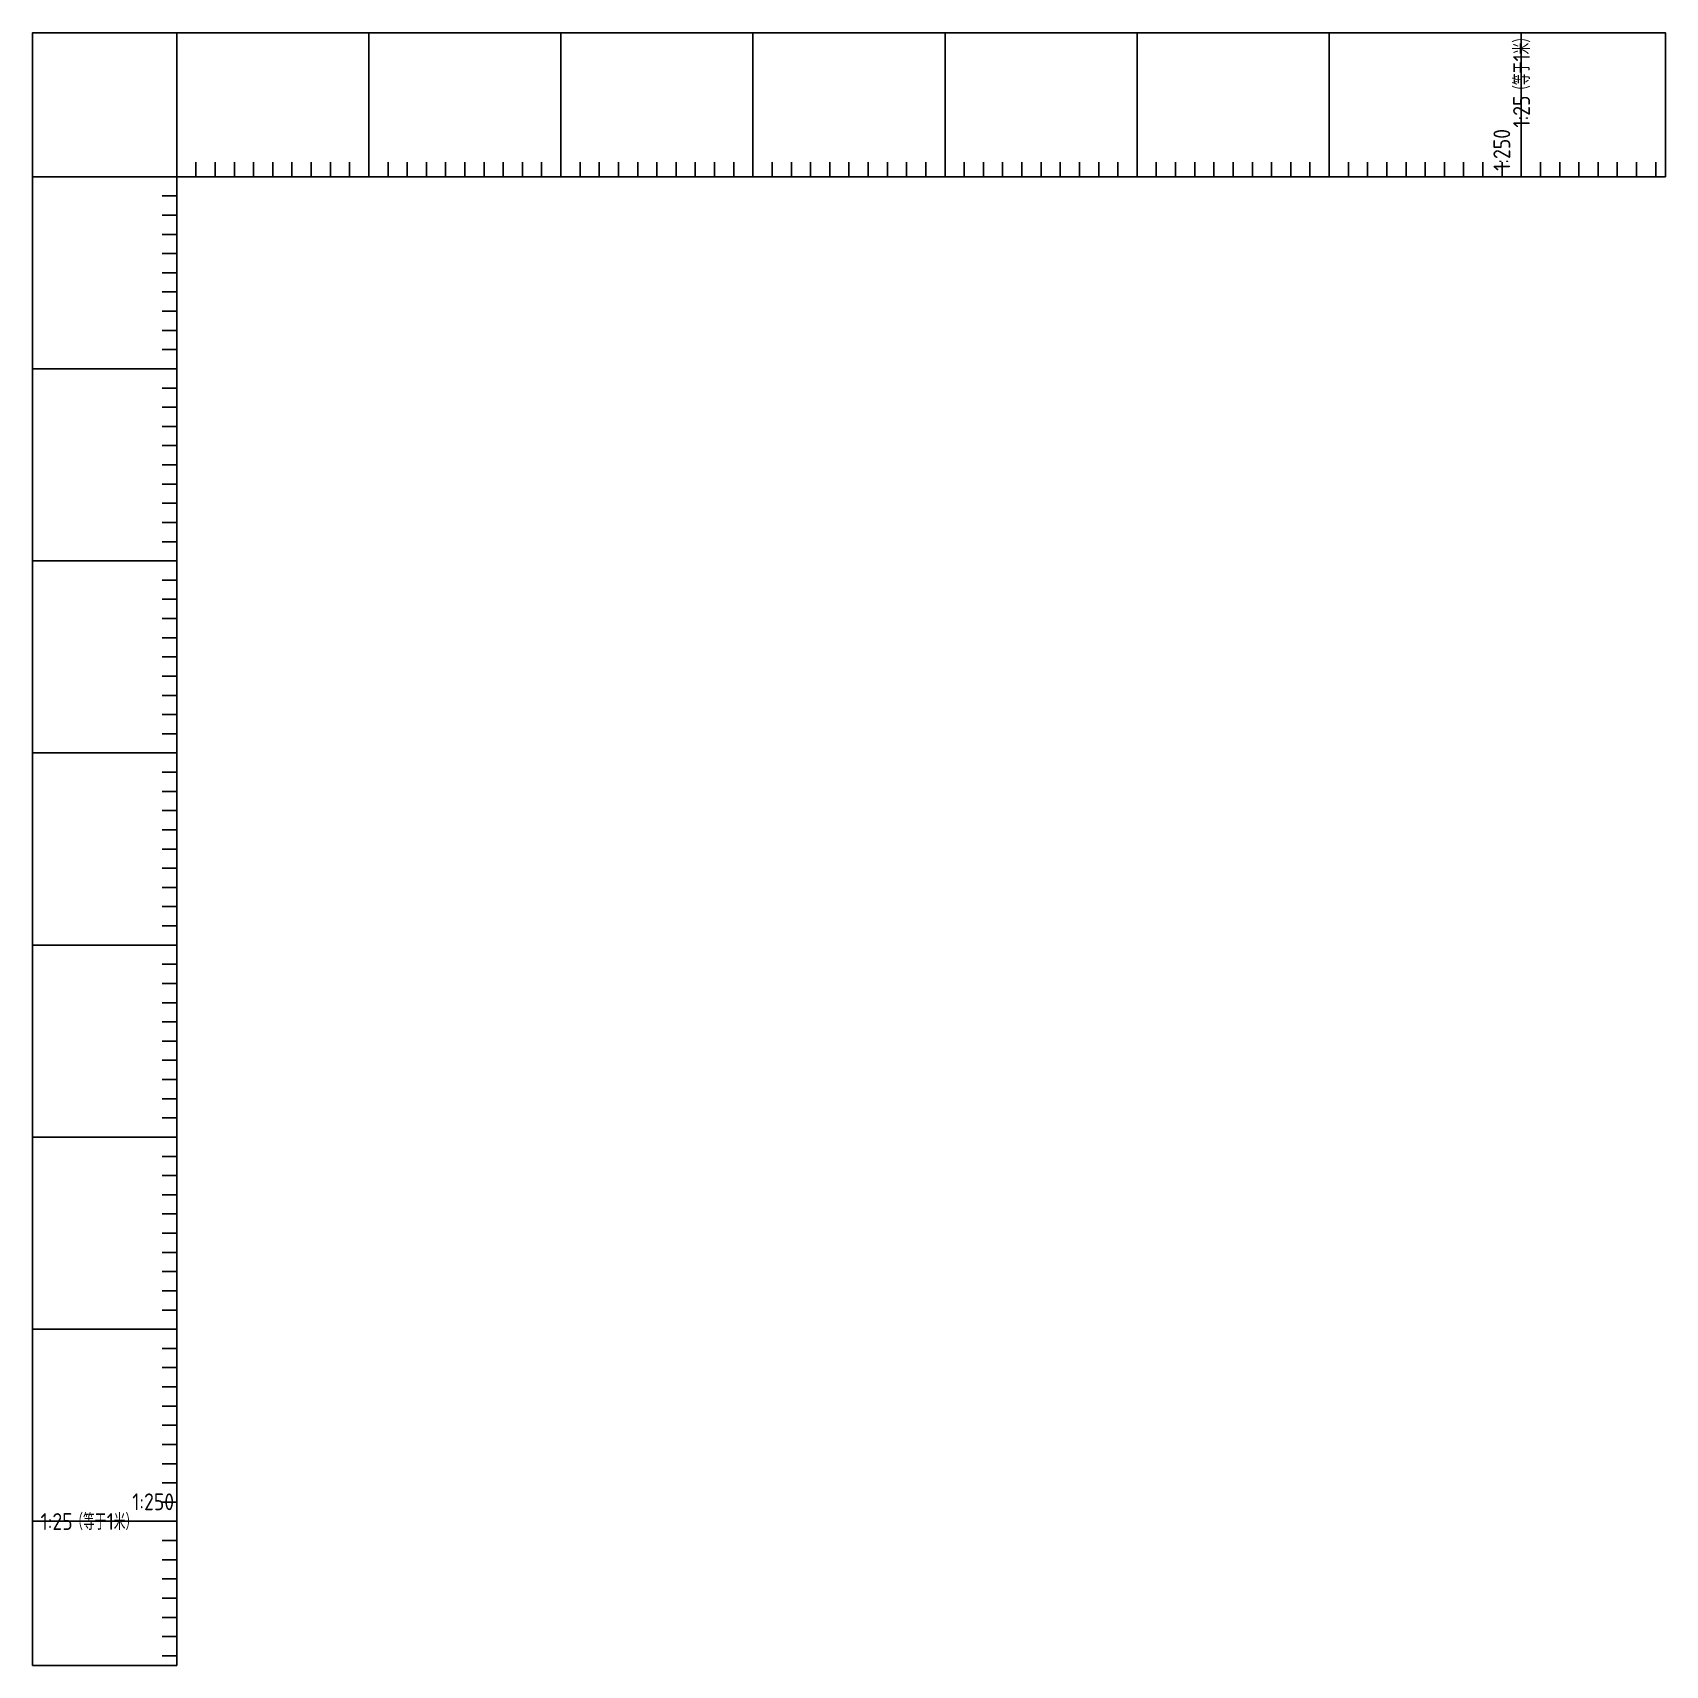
# Model space of a CAD drawing. Header units: millimetres. Extents: x 38046 to 69892, y 8139 to 15731.
# Drawn here: x 45302 to 45642, y 13550.1 to 13890.1 of the extents above; entities that cross this region are included whole.
import ezdxf

# ---------------------------------------------------------------- set-up
doc = ezdxf.new("R2010")
doc.units = ezdxf.units.MM
doc.header["$LTSCALE"] = 1000
doc.header["$MEASUREMENT"] = 0
doc.layers.get('0').update_dxf_attribs({"color": 3})
for name, color, linetype in [('PUB_TEXT', 3, 'Continuous'), ('图层1', 1, 'Continuous'), ('图层3', 253, 'Continuous')]:
    doc.layers.add(name, color=color, linetype=linetype)
doc.styles.get("Standard").update_dxf_attribs({"font": 'gbenor.shx', "bigfont": 'gbcbig.shx'})

msp = doc.modelspace()

# ---------------------------------------------------------------- texts
at = {"layer": 'PUB_TEXT'}
for s, height, p in [('米）', 3.376, (45613.77, 13885.57)), ('（等于', 3.376, (45613.77, 13876.74)), ('1', 3.5, (45613.77, 13884.11)), ('1:25', 3.5, (45613.77, 13870.32)), ('1:250', 3.5, (45609.67, 13861.32))]:
    msp.add_text(s, height=height, rotation=90, dxfattribs=at).set_placement(p)
for s, height, p in [('1:250', 3.5, (45322.71, 13582.4)), ('1:25', 3.5, (45303.62, 13578.29)), ('（等于', 3.376, (45310.03, 13578.29)), ('1', 3.5, (45317.41, 13578.29)), ('米）', 3.376, (45318.86, 13578.29))]:
    msp.add_text(s, height=height, dxfattribs=at).set_placement(p)

# ---------------------------------------------------------------- linework, layer by layer
for p, q in [((45371.97, 13860.09), (45371.97, 13890.09)), ((45411.97, 13860.09), (45411.97, 13890.09)), ((45451.97, 13860.09), (45451.97, 13890.09)), ((45491.97, 13860.09), (45491.97, 13890.09)), ((45531.97, 13860.09), (45531.97, 13890.09)), ((45571.97, 13860.09), (45571.97, 13890.09)), ((45611.97, 13860.09), (45611.97, 13890.09)), ((45411.97, 13860.09), (45411.97, 13872.09)), ((45531.97, 13860.09), (45531.97, 13872.09)), ((45331.97, 13820.09), (45301.97, 13820.09)), ((45331.97, 13780.09), (45301.97, 13780.09)), ((45331.97, 13780.09), (45319.97, 13780.09)), ((45331.97, 13740.09), (45301.97, 13740.09)), ((45331.97, 13700.09), (45301.97, 13700.09)), ((45331.97, 13660.09), (45301.97, 13660.09)), ((45331.97, 13660.09), (45319.97, 13660.09)), ((45331.97, 13620.09), (45301.97, 13620.09)), ((45331.97, 13580.09), (45301.97, 13580.09))]:
    msp.add_line(p, q)
for points in [[(45331.97, 13860.09), (45331.97, 13890.09)], [(45451.97, 13860.09), (45451.97, 13890.09)], [(45571.97, 13860.09), (45571.97, 13890.09)], [(45331.97, 13860.09), (45301.97, 13860.09)], [(45331.97, 13740.09), (45301.97, 13740.09)], [(45331.97, 13620.09), (45301.97, 13620.09)]]:
    msp.add_lwpolyline(points)
at = {"layer": '图层1'}
msp.add_lwpolyline([(45331.97, 13860.09), (45331.97, 13550.09), (45301.97, 13550.09), (45301.97, 13890.09), (45641.97, 13890.09), (45641.97, 13860.09), (45331.97, 13860.09)], dxfattribs=at)
at = {"layer": '图层3'}
for p, q in [((45335.97, 13860.09), (45335.97, 13863.09)), ((45339.97, 13860.09), (45339.97, 13863.09)), ((45343.97, 13860.09), (45343.97, 13863.09)), ((45347.97, 13860.09), (45347.97, 13863.09)), ((45351.97, 13860.09), (45351.97, 13863.09)), ((45355.97, 13860.09), (45355.97, 13863.09)), ((45359.97, 13860.09), (45359.97, 13863.09)), ((45363.97, 13860.09), (45363.97, 13863.09)), ((45367.97, 13860.09), (45367.97, 13863.09)), ((45375.97, 13860.09), (45375.97, 13863.09)), ((45379.97, 13860.09), (45379.97, 13863.09)), ((45383.97, 13860.09), (45383.97, 13863.09)), ((45387.97, 13860.09), (45387.97, 13863.09)), ((45391.97, 13860.09), (45391.97, 13863.09)), ((45395.97, 13860.09), (45395.97, 13863.09)), ((45399.97, 13860.09), (45399.97, 13863.09)), ((45403.97, 13860.09), (45403.97, 13863.09)), ((45407.97, 13860.09), (45407.97, 13863.09)), ((45415.97, 13860.09), (45415.97, 13863.09)), ((45419.97, 13860.09), (45419.97, 13863.09)), ((45423.97, 13860.09), (45423.97, 13863.09)), ((45427.97, 13860.09), (45427.97, 13863.09)), ((45431.97, 13860.09), (45431.97, 13863.09)), ((45435.97, 13860.09), (45435.97, 13863.09)), ((45439.97, 13860.09), (45439.97, 13863.09)), ((45443.97, 13860.09), (45443.97, 13863.09)), ((45447.97, 13860.09), (45447.97, 13863.09)), ((45455.97, 13860.09), (45455.97, 13863.09)), ((45459.97, 13860.09), (45459.97, 13863.09)), ((45463.97, 13860.09), (45463.97, 13863.09)), ((45467.97, 13860.09), (45467.97, 13863.09)), ((45471.97, 13860.09), (45471.97, 13863.09)), ((45475.97, 13860.09), (45475.97, 13863.09)), ((45479.97, 13860.09), (45479.97, 13863.09)), ((45483.97, 13860.09), (45483.97, 13863.09)), ((45487.97, 13860.09), (45487.97, 13863.09)), ((45495.97, 13860.09), (45495.97, 13863.09)), ((45499.97, 13860.09), (45499.97, 13863.09)), ((45503.97, 13860.09), (45503.97, 13863.09)), ((45507.97, 13860.09), (45507.97, 13863.09)), ((45511.97, 13860.09), (45511.97, 13863.09)), ((45515.97, 13860.09), (45515.97, 13863.09)), ((45519.97, 13860.09), (45519.97, 13863.09)), ((45523.97, 13860.09), (45523.97, 13863.09)), ((45527.97, 13860.09), (45527.97, 13863.09)), ((45535.97, 13860.09), (45535.97, 13863.09)), ((45539.97, 13860.09), (45539.97, 13863.09)), ((45543.97, 13860.09), (45543.97, 13863.09)), ((45547.97, 13860.09), (45547.97, 13863.09)), ((45551.97, 13860.09), (45551.97, 13863.09)), ((45555.97, 13860.09), (45555.97, 13863.09)), ((45559.97, 13860.09), (45559.97, 13863.09)), ((45563.97, 13860.09), (45563.97, 13863.09)), ((45567.97, 13860.09), (45567.97, 13863.09)), ((45575.97, 13860.09), (45575.97, 13863.09)), ((45579.97, 13860.09), (45579.97, 13863.09)), ((45583.97, 13860.09), (45583.97, 13863.09)), ((45587.97, 13860.09), (45587.97, 13863.09)), ((45591.97, 13860.09), (45591.97, 13863.09)), ((45595.97, 13860.09), (45595.97, 13863.09)), ((45599.97, 13860.09), (45599.97, 13863.09)), ((45603.97, 13860.09), (45603.97, 13863.09)), ((45607.97, 13860.09), (45607.97, 13863.09)), ((45615.97, 13860.09), (45615.97, 13863.09)), ((45619.97, 13860.09), (45619.97, 13863.09)), ((45623.97, 13860.09), (45623.97, 13863.09)), ((45627.97, 13860.09), (45627.97, 13863.09)), ((45631.97, 13860.09), (45631.97, 13863.09)), ((45635.97, 13860.09), (45635.97, 13863.09)), ((45639.97, 13860.09), (45639.97, 13863.09)), ((45331.97, 13856.09), (45328.97, 13856.09)), ((45331.97, 13852.09), (45328.97, 13852.09)), ((45331.97, 13848.09), (45328.97, 13848.09)), ((45331.97, 13844.09), (45328.97, 13844.09)), ((45331.97, 13840.09), (45328.97, 13840.09)), ((45331.97, 13836.09), (45328.97, 13836.09)), ((45331.97, 13832.09), (45328.97, 13832.09)), ((45331.97, 13828.09), (45328.97, 13828.09)), ((45331.97, 13824.09), (45328.97, 13824.09)), ((45331.97, 13816.09), (45328.97, 13816.09)), ((45331.97, 13812.09), (45328.97, 13812.09)), ((45331.97, 13808.09), (45328.97, 13808.09)), ((45331.97, 13804.09), (45328.97, 13804.09)), ((45331.97, 13800.09), (45328.97, 13800.09)), ((45331.97, 13796.09), (45328.97, 13796.09)), ((45331.97, 13792.09), (45328.97, 13792.09)), ((45331.97, 13788.09), (45328.97, 13788.09)), ((45331.97, 13784.09), (45328.97, 13784.09)), ((45331.97, 13776.09), (45328.97, 13776.09)), ((45331.97, 13772.09), (45328.97, 13772.09)), ((45331.97, 13768.09), (45328.97, 13768.09)), ((45331.97, 13764.09), (45328.97, 13764.09)), ((45331.97, 13760.09), (45328.97, 13760.09)), ((45331.97, 13756.09), (45328.97, 13756.09)), ((45331.97, 13752.09), (45328.97, 13752.09)), ((45331.97, 13748.09), (45328.97, 13748.09)), ((45331.97, 13744.09), (45328.97, 13744.09)), ((45331.97, 13736.09), (45328.97, 13736.09)), ((45331.97, 13732.09), (45328.97, 13732.09)), ((45331.97, 13728.09), (45328.97, 13728.09)), ((45331.97, 13724.09), (45328.97, 13724.09)), ((45331.97, 13720.09), (45328.97, 13720.09)), ((45331.97, 13716.09), (45328.97, 13716.09)), ((45331.97, 13712.09), (45328.97, 13712.09)), ((45331.97, 13708.09), (45328.97, 13708.09)), ((45331.97, 13704.09), (45328.97, 13704.09)), ((45331.97, 13696.09), (45328.97, 13696.09)), ((45331.97, 13692.09), (45328.97, 13692.09)), ((45331.97, 13688.09), (45328.97, 13688.09)), ((45331.97, 13684.09), (45328.97, 13684.09)), ((45331.97, 13680.09), (45328.97, 13680.09)), ((45331.97, 13676.09), (45328.97, 13676.09)), ((45331.97, 13672.09), (45328.97, 13672.09)), ((45331.97, 13668.09), (45328.97, 13668.09)), ((45331.97, 13664.09), (45328.97, 13664.09)), ((45331.97, 13656.09), (45328.97, 13656.09)), ((45331.97, 13652.09), (45328.97, 13652.09)), ((45331.97, 13648.09), (45328.97, 13648.09)), ((45331.97, 13644.09), (45328.97, 13644.09)), ((45331.97, 13640.09), (45328.97, 13640.09)), ((45331.97, 13636.09), (45328.97, 13636.09)), ((45331.97, 13632.09), (45328.97, 13632.09)), ((45331.97, 13628.09), (45328.97, 13628.09)), ((45331.97, 13624.09), (45328.97, 13624.09)), ((45331.97, 13616.09), (45328.97, 13616.09)), ((45331.97, 13612.09), (45328.97, 13612.09)), ((45331.97, 13608.09), (45328.97, 13608.09)), ((45331.97, 13604.09), (45328.97, 13604.09)), ((45331.97, 13600.09), (45328.97, 13600.09)), ((45331.97, 13596.09), (45328.97, 13596.09)), ((45331.97, 13592.09), (45328.97, 13592.09)), ((45331.97, 13588.09), (45328.97, 13588.09)), ((45331.97, 13584.09), (45328.97, 13584.09)), ((45331.97, 13576.09), (45328.97, 13576.09)), ((45331.97, 13572.09), (45328.97, 13572.09)), ((45331.97, 13568.09), (45328.97, 13568.09)), ((45331.97, 13564.09), (45328.97, 13564.09)), ((45331.97, 13560.09), (45328.97, 13560.09)), ((45331.97, 13556.09), (45328.97, 13556.09)), ((45331.97, 13552.09), (45328.97, 13552.09))]:
    msp.add_line(p, q, dxfattribs=at)

msp.set_redraw_order([(e.dxf.handle, doc.entitydb.next_handle()) for e in msp.query("TEXT MTEXT ATTDEF DIMENSION ARC_DIMENSION")])  # texts and dimensions are drawn at this point

doc.saveas('drawing.dxf')
